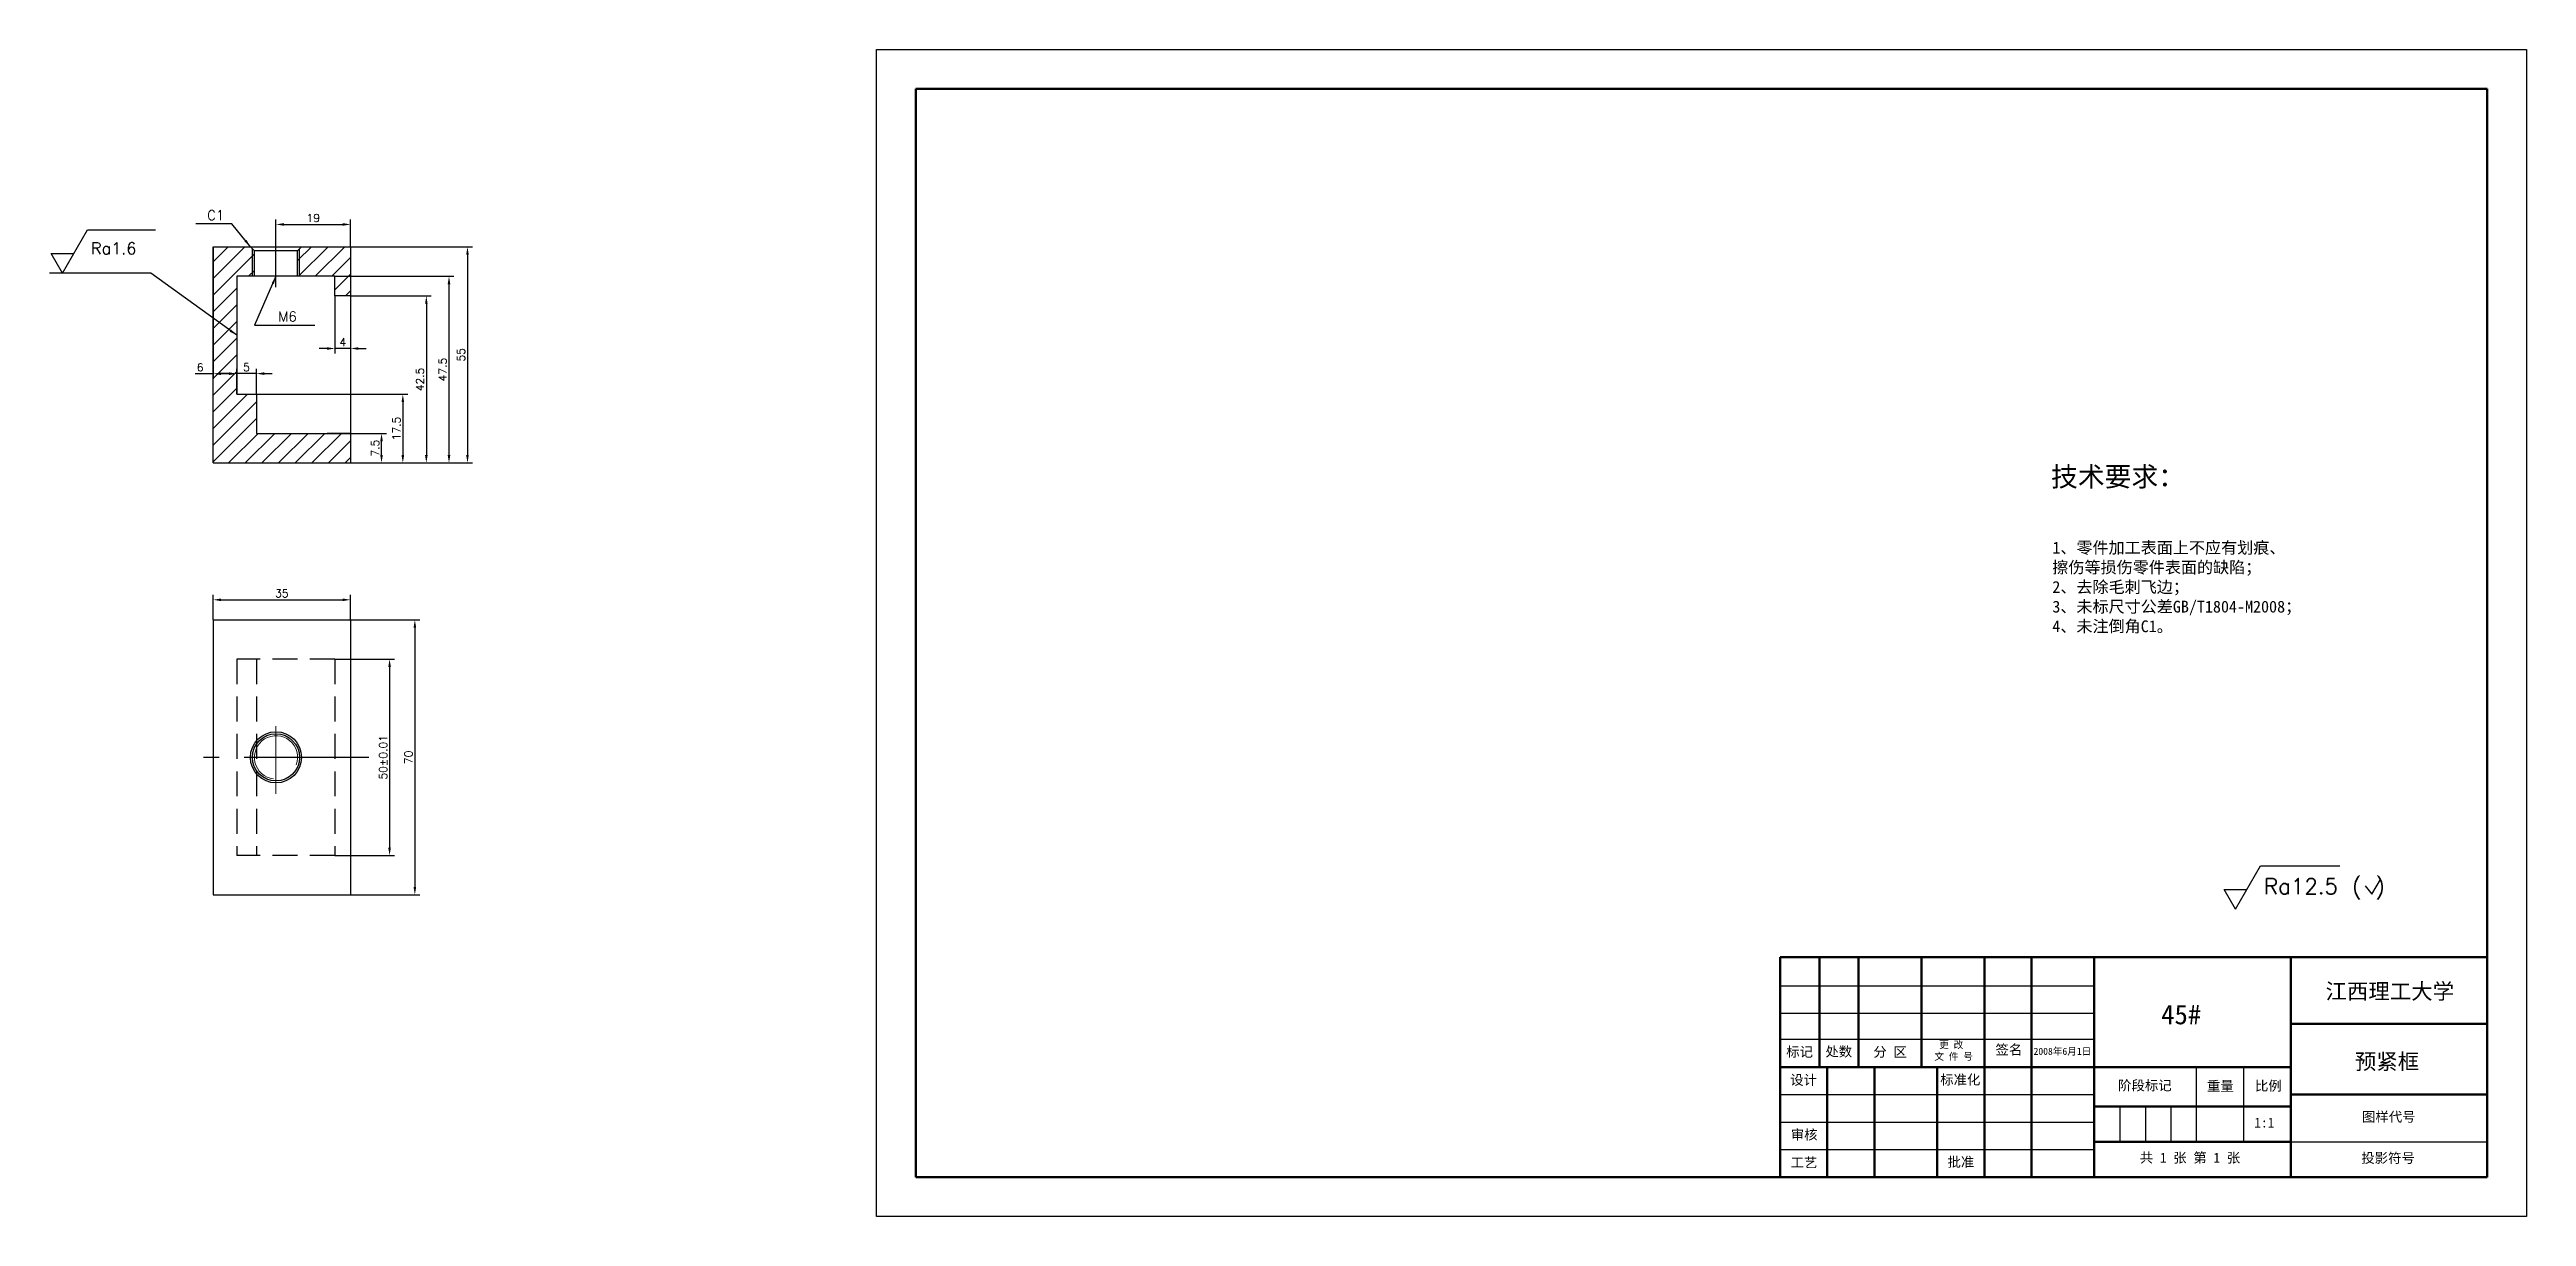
# Model space of a CAD drawing. Header units: millimetres. Extents: x -1505 to 6149, y -3153 to 848.
# Drawn here: x 1114 to 1745, y -2475 to -2178 of the extents above; entities that cross this region are included whole.
import ezdxf

# ---------------------------------------------------------------- set-up
doc = ezdxf.new("R2010")
doc.units = ezdxf.units.MM
doc.linetypes.add('CENTER', pattern=[50.8, 31.75, -6.35, 6.35, -6.35])
doc.linetypes.add('DASHED2', pattern=[9.525, 6.35, -3.175])
doc.layers.add('csx', color=7, linetype='Continuous', lineweight=50)
doc.styles.add('2.5', font='simfang.ttf')
doc.styles.get("Standard").update_dxf_attribs({"font": 'txt', "bigfont": 'gbcbig.shx'})
doc.dimstyles.new('gdp ISO-25', dxfattribs={"dimtxt": 3, "dimasz": 2, "dimexe": 1.25, "dimexo": 0, "dimtad": 1, "dimlfac": 0.5, "dimdsep": 46, "dimtxsty": 'Standard', "dimcen": 2.5, "dimadec": 0, "dimazin": 0, "dimtfac": 1, "dimtmove": 0, "dimatfit": 3, "dimfxl": 1, "dimarcsym": 0})
doc.dimstyles.new('ISO-25', dxfattribs={"dimtxt": 2, "dimasz": 2, "dimexe": 1.25, "dimexo": 0, "dimtad": 1, "dimdsep": 46, "dimtxsty": 'Standard', "dimcen": 2.5, "dimadec": 0, "dimazin": 0, "dimtfac": 1, "dimtmove": 0, "dimatfit": 3, "dimfxl": 1, "dimarcsym": 0})

msp = doc.modelspace()

# ---------------------------------------------------------------- texts
at = {"attachment_point": 1}
for s, insert, char_height, width in [('C1', (1154.364, -2218.747), 2.5, 8.28656), ('Ra1.6', (1124.795, -2226.954), 3, 9.34429), ('M6', (1172.487, -2244.539), 2.5, 7.70167), ('Ra12.5 ( )', (1677.943, -2388.805), 4, 35.71604)]:
    msp.add_mtext(s, dxfattribs=dict(at, insert=insert, char_height=char_height, width=width))
at = {"attachment_point": 1, "style": '2.5'}
for s, width, heights, insert, char_height in [('技术要求：', 93.82496, [0], (1623.753, -2284.043), 5), ('1、零件加工表面上不应有划痕、\\P擦伤等损伤零件表面的缺陷；\\P2、去除毛刺飞边；\\P3、未标尺寸公差GB/T1804-M2008；\\P4、未注倒角C1。', 163.22878, [156.459], (1624.077, -2303.123), 3), ('     45#', 50, [0], (1634.77, -2420.93), 5), ('  {\\H1.6x;  江西理工大学}', 50, [0], (1684.77, -2415.528), 2.5), ('\\pi1.5643;标记', 10, [0], (1554.77, -2431.68), 2.5), ('\\pi1.5857;处数', 10, [0], (1564.726, -2431.622), 2.5), ('\\pi3.75;分 区', 16, [0], (1574.77, -2431.718), 2.5), (' 更 改        文 件 号', 16, [0], (1594.049, -2430.229), 1.8), ('\\pi2.8143;签名', 12, [0], (1606.79, -2431.145), 2.5), ('\\pi2.746;2008年6月1日', 20.65316, [9.376], (1616.55, -2431.905), 1.8), ('      预紧框', 50, [0], (1684.77, -2433.414), 4), ('\\pi2.5857;设计', 12, [0], (1554.77, -2438.838), 2.5), ('\\pi0.76429;标准化', 12, [0], (1594.77, -2438.772), 2.5), ('\\pi6.0429;阶段标记', 26, [0], (1634.77, -2440.238), 2.5), ('\\pi2.6857;重量', 12, [0], (1660.77, -2440.4), 2.5), ('\\pi2.9;比例', 12, [0], (1672.77, -2440.335), 2.5), ('\\pi2.7214;审核', 12, [0], (1554.77, -2452.756), 2.5), ('\\pi1.564;1:1', 10, [0], (1673.925, -2449.706), 2.5), ('\\pi18.136;图样代号', 50, [0], (1684.77, -2448.235), 2.5), ('\\pi11.579;共 1 张 第 1 张', 50, [0], (1634.77, -2458.631), 2.5), ('\\pi17.95;投影符号', 50, [0], (1684.77, -2458.705), 2.5), ('\\pi2.6786;工艺', 12, [0], (1554.77, -2459.867), 2.5), ('\\pi2.5786;批准', 12, [0], (1594.807, -2459.713), 2.5)]:
    msp.add_mtext_dynamic_manual_height_columns(s, width=width, gutter_width=12.5, heights=heights, dxfattribs=dict(at, insert=insert, char_height=char_height))

# ---------------------------------------------------------------- blocks, each defined once
blk = doc.blocks.new('*D161')
at = {"color": 0, "lineweight": -2}
for p, q in [((1155.9, -2322.99), (1155.9, -2316.64)), ((1157.9, -2317.89), (1188.9, -2317.89)), ((1190.9, -2322.99), (1190.9, -2316.64))]:
    blk.add_line(p, q, dxfattribs=at)
at = {"color": 0}
for points in [[(1157.9, -2317.56), (1157.9, -2318.22), (1155.9, -2317.89)], [(1188.9, -2317.56), (1188.9, -2318.22), (1190.9, -2317.89)]]:
    blk.add_solid(points, dxfattribs=at)
at = {"layer": 'Defpoints', "color": 0}
for p in [(1190.9, -2317.89), (1155.9, -2322.99), (1190.9, -2322.99)]:
    blk.add_point(p, dxfattribs=at)
at = {"color": 0, "insert": (1173.4, -2316.27), "char_height": 2, "attachment_point": 5}
blk.add_mtext('35', dxfattribs=at)
blk = doc.blocks.new('*D162')
at = {"color": 0, "lineweight": -2}
for p, q in [((1190.9, -2228.06), (1221.9, -2228.06)), ((1220.65, -2230.06), (1220.65, -2281.06)), ((1190.9, -2283.06), (1221.9, -2283.06))]:
    blk.add_line(p, q, dxfattribs=at)
at = {"color": 0}
for points in [[(1220.31, -2230.06), (1220.98, -2230.06), (1220.65, -2228.06)], [(1220.31, -2281.06), (1220.98, -2281.06), (1220.65, -2283.06)]]:
    blk.add_solid(points, dxfattribs=at)
at = {"layer": 'Defpoints', "color": 0}
for p in [(1190.9, -2228.06), (1190.9, -2283.06), (1220.65, -2283.06)]:
    blk.add_point(p, dxfattribs=at)
at = {"color": 0, "insert": (1219.02, -2255.56), "char_height": 2, "attachment_point": 5, "rotation": 90}
blk.add_mtext('55', dxfattribs=at)
blk = doc.blocks.new('*D163')
at = {"color": 0, "lineweight": -2}
for p, q in [((1190.9, -2275.56), (1200.02, -2275.56)), ((1198.77, -2281.06), (1198.77, -2277.56)), ((1190.9, -2283.06), (1200.02, -2283.06))]:
    blk.add_line(p, q, dxfattribs=at)
at = {"color": 0}
for points in [[(1198.44, -2277.56), (1199.1, -2277.56), (1198.77, -2275.56)], [(1198.44, -2281.06), (1199.1, -2281.06), (1198.77, -2283.06)]]:
    blk.add_solid(points, dxfattribs=at)
at = {"layer": 'Defpoints', "color": 0}
for p in [(1190.9, -2275.56), (1198.77, -2275.56), (1190.9, -2283.06)]:
    blk.add_point(p, dxfattribs=at)
at = {"color": 0, "insert": (1197.14, -2279.31), "char_height": 2, "attachment_point": 5, "rotation": 90}
blk.add_mtext('7.5', dxfattribs=at)
blk = doc.blocks.new('*D164')
at = {"color": 0, "lineweight": -2}
for p, q in [((1190.9, -2240.56), (1211.43, -2240.56)), ((1210.18, -2242.56), (1210.18, -2281.06)), ((1190.9, -2283.06), (1211.43, -2283.06))]:
    blk.add_line(p, q, dxfattribs=at)
at = {"color": 0}
for points in [[(1209.84, -2242.56), (1210.51, -2242.56), (1210.18, -2240.56)], [(1209.84, -2281.06), (1210.51, -2281.06), (1210.18, -2283.06)]]:
    blk.add_solid(points, dxfattribs=at)
at = {"layer": 'Defpoints', "color": 0}
for p in [(1190.9, -2240.56), (1190.9, -2283.06), (1210.18, -2283.06)]:
    blk.add_point(p, dxfattribs=at)
at = {"color": 0, "insert": (1208.55, -2261.81), "char_height": 2, "attachment_point": 5, "rotation": 90}
blk.add_mtext('42.5', dxfattribs=at)
blk = doc.blocks.new('*D165')
at = {"color": 0, "lineweight": -2}
for p, q in [((1166.9, -2265.56), (1205.44, -2265.56)), ((1204.19, -2267.56), (1204.19, -2281.06)), ((1190.9, -2283.06), (1205.44, -2283.06))]:
    blk.add_line(p, q, dxfattribs=at)
at = {"color": 0}
for points in [[(1203.86, -2267.56), (1204.52, -2267.56), (1204.19, -2265.56)], [(1203.86, -2281.06), (1204.52, -2281.06), (1204.19, -2283.06)]]:
    blk.add_solid(points, dxfattribs=at)
at = {"layer": 'Defpoints', "color": 0}
for p in [(1166.9, -2265.56), (1190.9, -2283.06), (1204.19, -2283.06)]:
    blk.add_point(p, dxfattribs=at)
at = {"color": 0, "insert": (1202.57, -2274.31), "char_height": 2, "attachment_point": 5, "rotation": 90}
blk.add_mtext('17.5', dxfattribs=at)
blk = doc.blocks.new('*D166')
at = {"color": 0, "lineweight": -2}
for p, q in [((1186.9, -2235.56), (1217.19, -2235.56)), ((1215.94, -2237.56), (1215.94, -2281.06)), ((1190.9, -2283.06), (1217.19, -2283.06))]:
    blk.add_line(p, q, dxfattribs=at)
at = {"color": 0}
for points in [[(1215.61, -2237.56), (1216.28, -2237.56), (1215.94, -2235.56)], [(1215.61, -2281.06), (1216.28, -2281.06), (1215.94, -2283.06)]]:
    blk.add_solid(points, dxfattribs=at)
at = {"layer": 'Defpoints', "color": 0}
for p in [(1186.9, -2235.56), (1190.9, -2283.06), (1215.94, -2283.06)]:
    blk.add_point(p, dxfattribs=at)
at = {"color": 0, "insert": (1214.32, -2259.31), "char_height": 2, "attachment_point": 5, "rotation": 90}
blk.add_mtext('47.5', dxfattribs=at)
blk = doc.blocks.new('*D167')
at = {"color": 0, "lineweight": -2}
for p, q in [((1171.9, -2224.79), (1171.9, -2221.11)), ((1173.9, -2222.36), (1188.9, -2222.36)), ((1190.9, -2228.06), (1190.9, -2221.11))]:
    blk.add_line(p, q, dxfattribs=at)
at = {"color": 0}
for points in [[(1173.9, -2222.02), (1173.9, -2222.69), (1171.9, -2222.36)], [(1188.9, -2222.02), (1188.9, -2222.69), (1190.9, -2222.36)]]:
    blk.add_solid(points, dxfattribs=at)
at = {"layer": 'Defpoints', "color": 0}
for p in [(1171.9, -2224.79), (1190.9, -2222.36), (1190.9, -2228.06)]:
    blk.add_point(p, dxfattribs=at)
at = {"color": 0, "insert": (1181.4, -2220.73), "char_height": 2, "attachment_point": 5}
blk.add_mtext('19', dxfattribs=at)
blk = doc.blocks.new('*D168')
at = {"color": 0, "lineweight": -2}
for p, q in [((1186.9, -2240.56), (1186.9, -2255.18)), ((1190.9, -2240.56), (1190.9, -2255.18)), ((1184.9, -2253.93), (1182.9, -2253.93)), ((1190.9, -2253.93), (1186.9, -2253.93)), ((1192.9, -2253.93), (1194.9, -2253.93))]:
    blk.add_line(p, q, dxfattribs=at)
at = {"color": 0}
for points in [[(1184.9, -2253.6), (1184.9, -2254.27), (1186.9, -2253.93)], [(1192.9, -2253.6), (1192.9, -2254.27), (1190.9, -2253.93)]]:
    blk.add_solid(points, dxfattribs=at)
at = {"layer": 'Defpoints', "color": 0}
for p in [(1186.9, -2240.56), (1190.9, -2240.56), (1186.9, -2253.93)]:
    blk.add_point(p, dxfattribs=at)
at = {"color": 0, "insert": (1188.9, -2252.31), "char_height": 2, "attachment_point": 5}
blk.add_mtext('4', dxfattribs=at)
blk = doc.blocks.new('*D169')
at = {"color": 0, "lineweight": -2}
for p, q in [((1159.9, -2260.32), (1157.9, -2260.32)), ((1161.9, -2265.56), (1161.9, -2259.07)), ((1166.9, -2260.32), (1161.9, -2260.32)), ((1166.9, -2265.56), (1166.9, -2259.07)), ((1168.9, -2260.32), (1170.9, -2260.32))]:
    blk.add_line(p, q, dxfattribs=at)
at = {"color": 0}
for points in [[(1159.9, -2259.98), (1159.9, -2260.65), (1161.9, -2260.32)], [(1168.9, -2259.98), (1168.9, -2260.65), (1166.9, -2260.32)]]:
    blk.add_solid(points, dxfattribs=at)
at = {"layer": 'Defpoints', "color": 0}
for p in [(1161.9, -2260.32), (1161.9, -2265.56), (1166.9, -2265.56)]:
    blk.add_point(p, dxfattribs=at)
at = {"color": 0, "insert": (1164.4, -2258.69), "char_height": 2, "attachment_point": 5}
blk.add_mtext('5', dxfattribs=at)
blk = doc.blocks.new('*D170')
at = {"color": 0, "lineweight": -2}
for p, q in [((1155.9, -2228.06), (1155.9, -2261.61)), ((1155.9, -2260.36), (1151.32, -2260.36)), ((1159.9, -2260.36), (1157.9, -2260.36)), ((1161.9, -2260.32), (1161.9, -2261.61))]:
    blk.add_line(p, q, dxfattribs=at)
at = {"color": 0}
for points in [[(1157.9, -2260.02), (1157.9, -2260.69), (1155.9, -2260.36)], [(1159.9, -2260.02), (1159.9, -2260.69), (1161.9, -2260.36)]]:
    blk.add_solid(points, dxfattribs=at)
at = {"layer": 'Defpoints', "color": 0}
for p in [(1155.9, -2228.06), (1155.9, -2260.36), (1161.9, -2260.32)]:
    blk.add_point(p, dxfattribs=at)
at = {"color": 0, "insert": (1152.61, -2258.73), "char_height": 2, "attachment_point": 5}
blk.add_mtext('6', dxfattribs=at)
blk = doc.blocks.new('*D171')
at = {"color": 0, "lineweight": -2}
for p, q in [((1190.9, -2332.99), (1202.07, -2332.99)), ((1200.82, -2334.99), (1200.82, -2380.99)), ((1190.9, -2382.99), (1202.07, -2382.99))]:
    blk.add_line(p, q, dxfattribs=at)
at = {"color": 0}
for points in [[(1200.48, -2334.99), (1201.15, -2334.99), (1200.82, -2332.99)], [(1200.48, -2380.99), (1201.15, -2380.99), (1200.82, -2382.99)]]:
    blk.add_solid(points, dxfattribs=at)
at = {"layer": 'Defpoints', "color": 0}
for p in [(1190.9, -2332.99), (1190.9, -2382.99), (1200.82, -2382.99)]:
    blk.add_point(p, dxfattribs=at)
at = {"color": 0, "insert": (1199.19, -2357.99), "char_height": 2, "attachment_point": 5, "rotation": 90}
blk.add_mtext('50±0.01', dxfattribs=at)
blk = doc.blocks.new('*D172')
at = {"color": 0, "lineweight": -2}
for p, q in [((1190.9, -2322.99), (1208.5, -2322.99)), ((1207.25, -2324.99), (1207.25, -2390.99)), ((1190.9, -2392.99), (1208.5, -2392.99))]:
    blk.add_line(p, q, dxfattribs=at)
at = {"color": 0}
for points in [[(1206.92, -2324.99), (1207.59, -2324.99), (1207.25, -2322.99)], [(1206.92, -2390.99), (1207.59, -2390.99), (1207.25, -2392.99)]]:
    blk.add_solid(points, dxfattribs=at)
at = {"layer": 'Defpoints', "color": 0}
for p in [(1190.9, -2322.99), (1190.9, -2392.99), (1207.25, -2392.99)]:
    blk.add_point(p, dxfattribs=at)
at = {"color": 0, "insert": (1205.63, -2357.99), "char_height": 2, "attachment_point": 5, "rotation": 90}
blk.add_mtext('70', dxfattribs=at)

# ---------------------------------------------------------------- dimensions: what is measured, and where the dimension line sits
for base, p1, p2, picture, middle in [((1190.901, -2222.358), (1171.901, -2224.786), (1190.901, -2228.057), '*D167', (1181.401, -2220.733)), ((1186.901, -2253.934), (1190.901, -2240.557), (1186.901, -2240.557), '*D168', (1188.901, -2252.309)), ((1161.901, -2260.318), (1166.901, -2265.557), (1161.901, -2265.557), '*D169', (1164.401, -2258.693)), ((1190.901, -2317.891), (1155.901, -2322.986), (1190.901, -2322.986), '*D161', (1173.401, -2316.266))]:
    dim = msp.add_linear_dim(base=base, p1=p1, p2=p2, dimstyle='ISO-25')
    dim.commit()
    dim.dimension.update_dxf_attribs({"geometry": picture, "text_midpoint": middle})
dim = msp.add_linear_dim(base=(1155.901, -2260.355), p1=(1161.901, -2260.318), p2=(1155.901, -2228.057), dimstyle='ISO-25')
dim.commit()
dim.dimension.update_dxf_attribs({"geometry": '*D170', "text_midpoint": (1152.61, -2260.355), "dimtype": 160})
for base, p1, picture, middle in [((1220.647, -2283.057), (1190.901, -2228.057), '*D162', (1220.647, -2255.557)), ((1210.176, -2283.057), (1190.901, -2240.557), '*D164', (1210.176, -2261.807)), ((1204.191, -2283.057), (1166.901, -2265.557), '*D165', (1204.191, -2274.307))]:
    dim = msp.add_linear_dim(base=base, p1=p1, p2=(1190.901, -2283.057), angle=90, dimstyle='ISO-25')
    dim.commit()
    dim.dimension.update_dxf_attribs({"geometry": picture, "text_midpoint": middle, "dimtype": 160})
for base, p1, p2, picture, middle in [((1215.942, -2283.057), (1186.901, -2235.557), (1190.901, -2283.057), '*D166', (1214.317, -2259.307)), ((1198.769, -2275.557), (1190.901, -2283.057), (1190.901, -2275.557), '*D163', (1197.144, -2279.307)), ((1207.252, -2392.986), (1190.901, -2322.986), (1190.901, -2392.986), '*D172', (1205.627, -2357.986))]:
    dim = msp.add_linear_dim(base=base, p1=p1, p2=p2, angle=90, dimstyle='ISO-25')
    dim.commit()
    dim.dimension.update_dxf_attribs({"geometry": picture, "text_midpoint": middle})
dim = msp.add_linear_dim(base=(1200.817, -2382.986), p1=(1190.901, -2332.986), p2=(1190.901, -2382.986), angle=90, dimstyle='ISO-25', override={"dimgap": 0.625, "dimtol": 1, "dimlim": 0, "dimtp": 0.01, "dimtm": 0.01})
dim.commit()
dim.dimension.update_dxf_attribs({"geometry": '*D171', "text_midpoint": (1199.192, -2357.986)})

# ---------------------------------------------------------------- hatches: boundary and pattern name
h = msp.add_hatch()
h.set_pattern_fill('_USER', color=256, scale=3, angle=45, style=0, pattern_type=0)
h.set_pattern_definition([(45, (3.0532, -2913.764), (-2.1213203, 2.1213203), [])])
h.paths.add_polyline_path([(1178.401, -2228.057), (1177.901, -2228.557), (1177.901, -2235.557), (1186.901, -2235.557), (1186.901, -2240.557), (1190.901, -2240.557), (1190.901, -2228.057)], flags=17)
h.paths.add_polyline_path([(1161.901, -2235.557), (1165.901, -2235.557), (1165.901, -2228.557), (1165.401, -2228.057), (1155.901, -2228.057), (1155.901, -2283.057), (1190.901, -2283.057), (1190.901, -2275.557), (1166.901, -2275.557), (1166.901, -2265.557), (1161.901, -2265.557)])
h.paths.add_polyline_path([(1166.401, -2229.057), (1165.901, -2228.557), (1165.901, -2235.557), (1166.401, -2235.557)], flags=17)
h.paths.add_polyline_path([(1177.401, -2235.557), (1177.901, -2235.557), (1177.901, -2228.557), (1177.401, -2229.057)], flags=17)

# ---------------------------------------------------------------- linework, layer by layer
for p, q in [((1324.77, -2474.84), (1324.77, -2177.84)), ((1324.77, -2177.84), (1744.77, -2177.84)), ((1744.77, -2177.84), (1744.77, -2474.84)), ((1117.581, -2234.76), (1123.961, -2223.76)), ((1123.961, -2223.76), (1141.258, -2223.76)), ((1171.901, -2238.353), (1171.901, -2224.786)), ((1117.581, -2234.76), (1114.68, -2229.76)), ((1114.68, -2229.76), (1120.481, -2229.76)), ((1165.901, -2235.557), (1165.901, -2228.557)), ((1177.901, -2235.557), (1177.901, -2228.557)), ((1186.901, -2332.986), (1190.901, -2332.986)), ((1186.901, -2382.986), (1190.901, -2382.986)), ((1190.901, -2382.986), (1190.901, -2392.986)), ((1670.729, -2396.611), (1677.109, -2385.611)), ((1677.109, -2385.611), (1697.241, -2385.611)), ((1705.384, -2392.78), (1707.649, -2389.11)), ((1670.729, -2396.611), (1667.828, -2391.611)), ((1667.828, -2391.611), (1673.629, -2391.611)), ((1703.718, -2390.732), (1705.384, -2392.78)), ((1554.77, -2416.101), (1634.77, -2416.101)), ((1554.77, -2423.122), (1634.77, -2423.122)), ((1554.77, -2429.675), (1634.77, -2429.675)), ((1660.77, -2455.84), (1660.77, -2436.84)), ((1672.77, -2436.84), (1672.77, -2455.84)), ((1554.77, -2443.84), (1634.77, -2443.84)), ((1554.77, -2450.84), (1634.77, -2450.84)), ((1641.27, -2446.84), (1641.27, -2455.84)), ((1647.77, -2446.84), (1647.77, -2455.84)), ((1654.27, -2446.84), (1654.27, -2455.84)), ((1554.77, -2457.84), (1634.77, -2457.84)), ((1684.77, -2455.84), (1734.77, -2455.84)), ((1744.77, -2474.84), (1324.77, -2474.84))]:
    msp.add_line(p, q)
at = {"lineweight": 30}
for p, q in [((1155.901, -2283.057), (1155.901, -2228.057)), ((1155.901, -2228.057), (1165.401, -2228.057)), ((1165.401, -2228.057), (1190.901, -2228.057)), ((1166.401, -2229.057), (1165.401, -2228.057)), ((1166.401, -2235.557), (1166.401, -2229.057)), ((1177.401, -2229.057), (1166.401, -2229.057)), ((1177.401, -2229.057), (1178.401, -2228.057)), ((1177.401, -2235.557), (1177.401, -2229.057)), ((1190.901, -2228.057), (1190.901, -2240.557)), ((1186.901, -2235.557), (1161.901, -2235.557)), ((1161.901, -2235.557), (1161.901, -2265.557)), ((1161.901, -2235.557), (1161.901, -2250.557)), ((1186.901, -2240.557), (1186.901, -2235.557)), ((1190.901, -2240.557), (1186.901, -2240.557)), ((1190.901, -2240.557), (1190.901, -2275.557)), ((1161.901, -2265.557), (1166.901, -2265.557)), ((1166.901, -2265.557), (1166.901, -2275.557)), ((1166.901, -2275.557), (1190.901, -2275.557)), ((1190.901, -2275.557), (1184.901, -2275.557)), ((1190.901, -2275.557), (1190.901, -2283.057)), ((1155.901, -2283.057), (1190.901, -2283.057)), ((1155.901, -2322.986), (1155.901, -2392.986)), ((1155.901, -2322.986), (1190.901, -2322.986)), ((1190.901, -2322.986), (1190.901, -2392.986)), ((1155.901, -2392.986), (1190.901, -2392.986))]:
    msp.add_line(p, q, dxfattribs=at)
at = {"linetype": 'DASHED2'}
for p, q in [((1161.901, -2332.986), (1161.901, -2382.986)), ((1186.901, -2332.986), (1161.901, -2332.986)), ((1166.901, -2332.986), (1166.901, -2382.986)), ((1186.901, -2332.986), (1186.901, -2382.986)), ((1186.901, -2382.986), (1161.901, -2382.986))]:
    msp.add_line(p, q, dxfattribs=at)
at = {"linetype": 'CENTER', "lineweight": 5}
msp.add_line((1171.901, -2350.094), (1171.901, -2367.314), dxfattribs=at)
at = {"linetype": 'CENTER'}
msp.add_line((1195.57, -2357.986), (1153.492, -2357.986), dxfattribs=at)
at = {"lineweight": 30}
for radius in [6.5, 6]:
    msp.add_circle((1171.901, -2357.986), radius, dxfattribs=at)
at = {"lineweight": 5}
msp.add_arc((1171.901, -2357.986), 5.5, 339.81339, 263.567929, dxfattribs=at)
at = {"layer": 'csx'}
for p, q in [((1334.77, -2464.84), (1334.77, -2187.84)), ((1334.77, -2187.84), (1734.77, -2187.84)), ((1734.77, -2187.84), (1734.77, -2464.84)), ((1554.77, -2408.84), (1734.77, -2408.84)), ((1554.77, -2464.84), (1554.77, -2408.84)), ((1564.77, -2408.84), (1564.77, -2436.84)), ((1574.77, -2408.84), (1574.77, -2436.84)), ((1590.77, -2408.84), (1590.77, -2436.84)), ((1606.77, -2408.84), (1606.77, -2436.84)), ((1618.77, -2408.84), (1618.77, -2436.84)), ((1634.77, -2408.84), (1634.77, -2464.84)), ((1684.77, -2408.84), (1684.77, -2464.84)), ((1734.77, -2425.84), (1684.77, -2425.84)), ((1554.77, -2436.84), (1684.77, -2436.84)), ((1566.77, -2436.84), (1566.77, -2464.84)), ((1578.77, -2436.84), (1578.77, -2464.84)), ((1594.77, -2436.84), (1594.77, -2464.84)), ((1606.77, -2436.84), (1606.77, -2464.84)), ((1618.77, -2436.84), (1618.77, -2464.84)), ((1734.77, -2443.84), (1684.77, -2443.84)), ((1684.77, -2446.84), (1634.77, -2446.84)), ((1684.77, -2455.84), (1634.77, -2455.84)), ((1734.77, -2464.84), (1334.77, -2464.84))]:
    msp.add_line(p, q, dxfattribs=at)

msp.set_redraw_order([(e.dxf.handle, doc.entitydb.next_handle()) for e in msp.query("TEXT MTEXT ATTDEF DIMENSION ARC_DIMENSION")])  # texts and dimensions are drawn at this point

# ---------------------------------------------------------------- leaders
for points, dimstyle in [([(1165.401, -2228.057), (1160.699, -2222.238), (1151.502, -2222.238)], 'ISO-25'), ([(1161.901, -2250.557), (1140.059, -2234.76), (1114.259, -2234.76)], 'gdp ISO-25'), ([(1171.901, -2235.557), (1166.456, -2248.005), (1181.785, -2248.005)], 'ISO-25')]:
    msp.add_leader(points, dimstyle=dimstyle, override={"dimgap": 0.625, "dimtad": 0})

doc.saveas('drawing.dxf')
